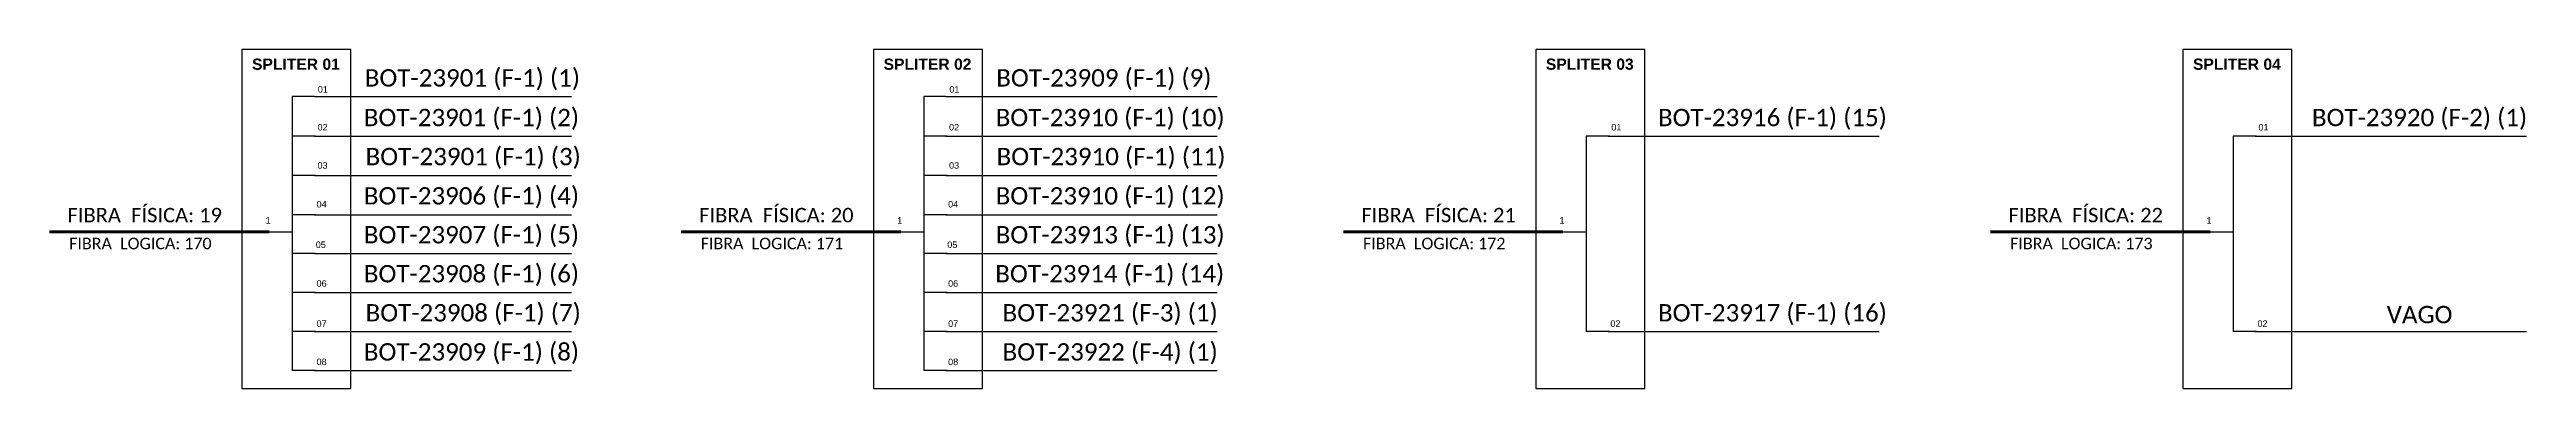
# Model space of a CAD drawing. Header units: millimetres. Extents: x 3557 to 4097, y -655 to 250.
# Drawn here: x 3596.4 to 3988.9, y -28.1 to 25.6 of the extents above; entities that cross this region are included whole.
import ezdxf

# ---------------------------------------------------------------- set-up
doc = ezdxf.new("R2010")
doc.units = ezdxf.units.MM

msp = doc.modelspace()

# ---------------------------------------------------------------- texts
at = {"attachment_point": 5}
for s, insert, char_height, width in [('\\C10;\\fArial|b1|i0|c0|p34;SPLITER 01', (3635.41, 23.23, 2), 1.7753, 17.28), ('\\C10;\\fArial|b1|i0|c0|p34;SPLITER 02', (3735.49, 23.23, 2), 1.7753, 17.28), ('\\C10;\\fArial|b1|i0|c0|p34;SPLITER 03', (3840.43, 23.23, 2), 1.7753, 17.28), ('\\C10;\\fArial|b1|i0|c0|p34;SPLITER 04', (3942.97, 23.23, 2), 1.7753, 17.28), ('\\C7;\\fArial|b0|i0|;\\H1.0273588255048;01 ', (3639.68, 19.25, 2), 1.7753, 3.5602), ('\\C7;\\fCalibri|b0|i0|c0|p34;BOT-23901 (F-1) (1)', (3663.37, 20.78, 2), 2.7432, 80.6352), ('\\C7;\\fArial|b0|i0|;\\H1.0273588255048;01 ', (3739.75, 19.25, 2), 1.7753, 3.5602), ('\\C7;\\fCalibri|b0|i0|c0|p34;BOT-23909 (F-1) (9)', (3763.43, 20.78, 2), 2.7432, 80.6352), ('\\C7;\\fCalibri|b0|i0|c0|p34;BOT-23901 (F-1) (2)', (3663.22, 14.5, 2), 2.7432, 80.6352), ('\\pxt14;\\C7;\\fCalibri|b0|i0|c0|p34;BOT-23910 (F-1) (10)', (3764.43, 14.5, 2), 2.7432, 80.6352), ('\\pxt14;\\C7;\\fCalibri|b0|i0|c0|p34;BOT-23916 (F-1) (15)', (3869.37, 14.5, 2), 2.7432, 80.6352), ('\\pxt14;\\C7;\\fCalibri|b0|i0|c0|p34;BOT-23920 (F-2) (1)', (3971.91, 14.5, 2), 2.7432, 80.6352), ('\\C7;\\fArial|b0|i0|;\\H1.0273588255048;02 ', (3639.63, 13.25, 2), 1.7753, 3.7582), ('\\C7;\\fArial|b0|i0|;\\H1.0273588255048;02 ', (3739.7, 13.25, 2), 1.7753, 3.7582), ('\\C7;\\fArial|b0|i0;\\H0.578704x;01 ', (3844.64, 13.25, 2), 1.7753, 3.7582), ('\\C7;\\fArial|b0|i0;\\H0.578704x;01 ', (3947.18, 13.25, 2), 1.7753, 3.7582), ('\\C7;\\fCalibri|b0|i0|c0|p34;BOT-23901 (F-1) (3)', (3663.5, 8.32, 2), 2.7432, 80.6352), ('\\C7;\\fCalibri|b0|i0|c0|p34;BOT-23910 (F-1) (11)', (3764.57, 8.32, 2), 2.7432, 80.6352), ('\\C7;\\fArial|b0|i0|;\\H1.0273588255048;03 ', (3639.63, 7.2, 2), 1.7753, 3.456), ('\\C7;\\fCalibri|b0|i0|c0|p34;BOT-23906 (F-1) (4)', (3663.22, 2.1, 2), 2.7432, 80.6352), ('\\C7;\\fArial|b0|i0|;\\H1.0273588255048;03 ', (3739.7, 7.2, 2), 1.7753, 3.456), ('\\C7;\\fCalibri|b0|i0|c0|p34;BOT-23910 (F-1) (12)', (3764.43, 2.1, 2), 2.7432, 80.6352), ('\\C7;\\fCalibri|b0|i0|c0|p34;FIBRA  FÍSICA: 19', (3611.45, -0.67, 2), 2.2859, 34.56), ('\\C7;\\fArial|b0|i0|;\\H1.0273588255048;04 ', (3639.48, 1.06, 2), 1.7753, 3.7582), ('\\C7;\\fCalibri|b0|i0|c0|p34;FIBRA  FÍSICA: 20', (3711.53, -0.67, 2), 2.2859, 34.56), ('\\C7;\\fArial|b0|i0|;\\H1.0273588255048;04 ', (3739.55, 1.06, 2), 1.7753, 3.7582), ('\\C7;\\fCalibri|b0|i0|c0|p34;FIBRA  FÍSICA: 21', (3816.47, -0.67, 2), 2.2859, 34.56), ('\\C7;\\fCalibri|b0|i0|c0|p34;FIBRA  FÍSICA: 22', (3919.01, -0.67, 2), 2.2859, 34.56), ('\\C7;\\fArial|b0|i0|;\\H1.0273588255048;1', (3631, -1.49, 2), 1.7753, 1.7584), ('\\C7;\\fCalibri|b0|i0|c0|p34;BOT-23907 (F-1) (5)', (3663.22, -4.06, 2), 2.7432, 80.6352), ('\\C7;\\fArial|b0|i0|;\\H1.0273588255048;1', (3731.08, -1.49, 2), 1.7753, 1.7584), ('\\C7;\\fCalibri|b0|i0|c0|p34;BOT-23913 (F-1) (13)', (3764.43, -4.06, 2), 2.7432, 80.6352), ('\\C7;\\fArial|b0|i0|;\\H1.0273588255048;1', (3836.02, -1.49, 2), 1.7753, 1.7584), ('\\C7;\\fArial|b0|i0|;\\H1.0273588255048;1', (3938.56, -1.49, 2), 1.7753, 1.7584), ('\\C7;\\fCalibri|b0|i0|c0|p34;FIBRA  LOGICA: 170', (3610.76, -5.16, 2), 1.8289, 34.56), ('\\C7;\\fArial|b0|i0|;\\H1.0273588255048;05 ', (3639.35, -5.35, 2), 1.7753, 4.6222), ('\\C7;\\fCalibri|b0|i0|c0|p34;FIBRA  LOGICA: 171', (3710.84, -5.16, 2), 1.8289, 34.56), ('\\C7;\\fArial|b0|i0|;\\H1.0273588255048;05 ', (3739.42, -5.35, 2), 1.7753, 4.6222), ('\\C7;\\fCalibri|b0|i0|c0|p34;FIBRA  LOGICA: 172', (3815.78, -5.16, 2), 1.8289, 34.56), ('\\C7;\\fCalibri|b0|i0|c0|p34;FIBRA  LOGICA: 173', (3918.32, -5.16, 2), 1.8289, 34.56), ('\\C7;\\fArial|b0|i0|;\\H1.0273588255048;06 ', (3639.48, -11.49, 2), 1.7753, 3.7582), ('\\C7;\\fCalibri|b0|i0|c0|p34;BOT-23908 (F-1) (6)', (3663.22, -10.23, 2), 2.7432, 80.6352), ('\\C7;\\fArial|b0|i0|;\\H1.0273588255048;06 ', (3739.55, -11.49, 2), 1.7753, 3.7582), ('\\C7;\\fCalibri|b0|i0|c0|p34;BOT-23914 (F-1) (14)', (3764.36, -10.23, 2), 2.7432, 80.6352), ('\\C7;\\fCalibri|b0|i0|c0|p34;BOT-23908 (F-1) (7)', (3663.5, -16.42, 2), 2.7432, 80.6352), ('\\C7;\\fCalibri|b0|i0|c0|p34;BOT-23921 (F-3) (1)', (3764.43, -16.42, 2), 2.7432, 80.6352), ('\\C7;\\fCalibri|b0|i0|c0|p34;BOT-23917 (F-1) (16)', (3869.37, -16.42, 2), 2.7432, 80.6352), ('\\C7;\\fCalibri|b0|i0|c0|p34;VAGO', (3971.91, -16.42, 2), 2.7432, 80.6352), ('\\C7;\\fArial|b0|i0|;\\H1.0273588255048;07 ', (3639.48, -17.85, 2), 1.7753, 3.7582), ('\\C7;\\fArial|b0|i0|;\\H1.0273588255048;07 ', (3739.55, -17.85, 2), 1.7753, 3.7582), ('\\C7;\\fArial|b0|i0;\\H0.578704x;02', (3844.49, -17.85, 2), 1.7753, 3.7582), ('\\C7;\\fArial|b0|i0;\\H0.578704x;02', (3947.03, -17.85, 2), 1.7753, 3.7582), ('\\C7;\\fArial|b0|i0|;\\H1.0273588255048;08 ', (3639.48, -23.9, 2), 1.7753, 3.7582), ('\\C7;\\fCalibri|b0|i0|c0|p34;BOT-23909 (F-1) (8)', (3663.22, -22.61, 2), 2.7432, 80.6352), ('\\C7;\\fArial|b0|i0|;\\H1.0273588255048;08 ', (3739.55, -23.9, 2), 1.7753, 3.7582), ('\\C7;\\fCalibri|b0|i0|c0|p34;BOT-23922 (F-4) (1)', (3764.43, -22.61, 2), 2.7432, 80.6352)]:
    msp.add_mtext(s, dxfattribs=dict(at, insert=insert, char_height=char_height, width=width))

# ---------------------------------------------------------------- linework, layer by layer
at = {"color": 7, "linetype": 'Continuous'}
for p, q in [((3634.82, 18.11, 2), (3634.82, -25.28, 2)), ((3638.33, 18.11, 2), (3634.82, 18.11, 2)), ((3734.89, 18.11, 2), (3734.89, -25.28, 2)), ((3738.41, 18.11, 2), (3734.89, 18.11, 2)), ((3638.51, 11.83, 2), (3634.82, 11.83, 2)), ((3738.59, 11.83, 2), (3734.89, 11.83, 2)), ((3839.83, 11.83, 2), (3839.83, -19.1, 2)), ((3843.53, 11.83, 2), (3839.83, 11.83, 2)), ((3942.37, 11.83, 2), (3942.37, -19.1, 2)), ((3946.07, 11.83, 2), (3942.37, 11.83, 2)), ((3638.51, 5.64, 2), (3634.82, 5.64, 2)), ((3738.59, 5.64, 2), (3734.89, 5.64, 2)), ((3631.17, -3.32, 2), (3634.8, -3.32, 2)), ((3638.51, -0.59, 2), (3634.82, -0.59, 2)), ((3731.24, -3.32, 2), (3734.88, -3.32, 2)), ((3738.59, -0.59, 2), (3734.89, -0.59, 2)), ((3836.18, -3.32, 2), (3839.82, -3.32, 2)), ((3938.72, -3.32, 2), (3942.36, -3.32, 2)), ((3638.51, -6.75, 2), (3634.82, -6.75, 2)), ((3738.59, -6.75, 2), (3734.89, -6.75, 2)), ((3638.51, -12.91, 2), (3634.82, -12.91, 2)), ((3738.59, -12.91, 2), (3734.89, -12.91, 2)), ((3638.51, -19.1, 2), (3634.82, -19.1, 2)), ((3738.59, -19.1, 2), (3734.89, -19.1, 2)), ((3843.53, -19.1, 2), (3839.83, -19.1, 2)), ((3946.07, -19.1, 2), (3942.37, -19.1, 2)), ((3638.51, -25.28, 2), (3634.82, -25.28, 2)), ((3738.59, -25.28, 2), (3734.89, -25.28, 2))]:
    msp.add_line(p, q, dxfattribs=at)
at = {"color": 10, "linetype": 'Continuous'}
for p, q in [((3638.33, 18.11, 2), (3679.05, 18.11, 2)), ((3738.41, 18.11, 2), (3781.37, 18.11, 2)), ((3638.33, 11.83, 2), (3679.05, 11.83, 2)), ((3738.41, 11.83, 2), (3781.37, 11.83, 2)), ((3843.35, 11.83, 2), (3886.31, 11.83, 2)), ((3945.89, 11.83, 2), (3988.85, 11.83, 2)), ((3638.33, 5.64, 2), (3679.05, 5.64, 2)), ((3738.41, 5.64, 2), (3781.37, 5.64, 2)), ((3638.33, -0.59, 2), (3679.05, -0.59, 2)), ((3738.41, -0.59, 2), (3781.37, -0.59, 2)), ((3638.33, -6.75, 2), (3679.05, -6.75, 2)), ((3738.41, -6.75, 2), (3781.37, -6.75, 2)), ((3638.33, -12.91, 2), (3679.05, -12.91, 2)), ((3738.41, -12.91, 2), (3781.37, -12.91, 2)), ((3638.33, -19.1, 2), (3679.05, -19.1, 2)), ((3738.41, -19.1, 2), (3781.37, -19.1, 2)), ((3843.35, -19.1, 2), (3886.31, -19.1, 2)), ((3945.89, -19.1, 2), (3988.85, -19.1, 2)), ((3638.33, -25.28, 2), (3679.05, -25.28, 2)), ((3738.41, -25.28, 2), (3781.37, -25.28, 2))]:
    msp.add_line(p, q, dxfattribs=at)
at = {"color": 1, "linetype": 'Continuous', "lineweight": 60}
for p, q in [((3631.17, -3.32, 2), (3596.37, -3.32, 2)), ((3731.24, -3.32, 2), (3696.44, -3.32, 2)), ((3836.18, -3.32, 2), (3801.38, -3.32, 2)), ((3938.72, -3.32, 2), (3903.92, -3.32, 2))]:
    msp.add_line(p, q, dxfattribs=at)
at = {"color": 7, "elevation": 2}
for points in [[(3626.85, -28.1), (3644.13, -28.1), (3644.13, 25.56), (3626.85, 25.56)], [(3726.92, -28.1), (3744.2, -28.1), (3744.2, 25.56), (3726.92, 25.56)], [(3831.86, -28.1), (3849.14, -28.1), (3849.14, 25.56), (3831.86, 25.56)], [(3934.4, -28.1), (3951.68, -28.1), (3951.68, 25.56), (3934.4, 25.56)]]:
    msp.add_lwpolyline(points, close=True, dxfattribs=at)

msp.set_redraw_order([(e.dxf.handle, doc.entitydb.next_handle()) for e in msp.query("TEXT MTEXT ATTDEF DIMENSION ARC_DIMENSION")])  # texts and dimensions are drawn at this point

doc.saveas('drawing.dxf')
